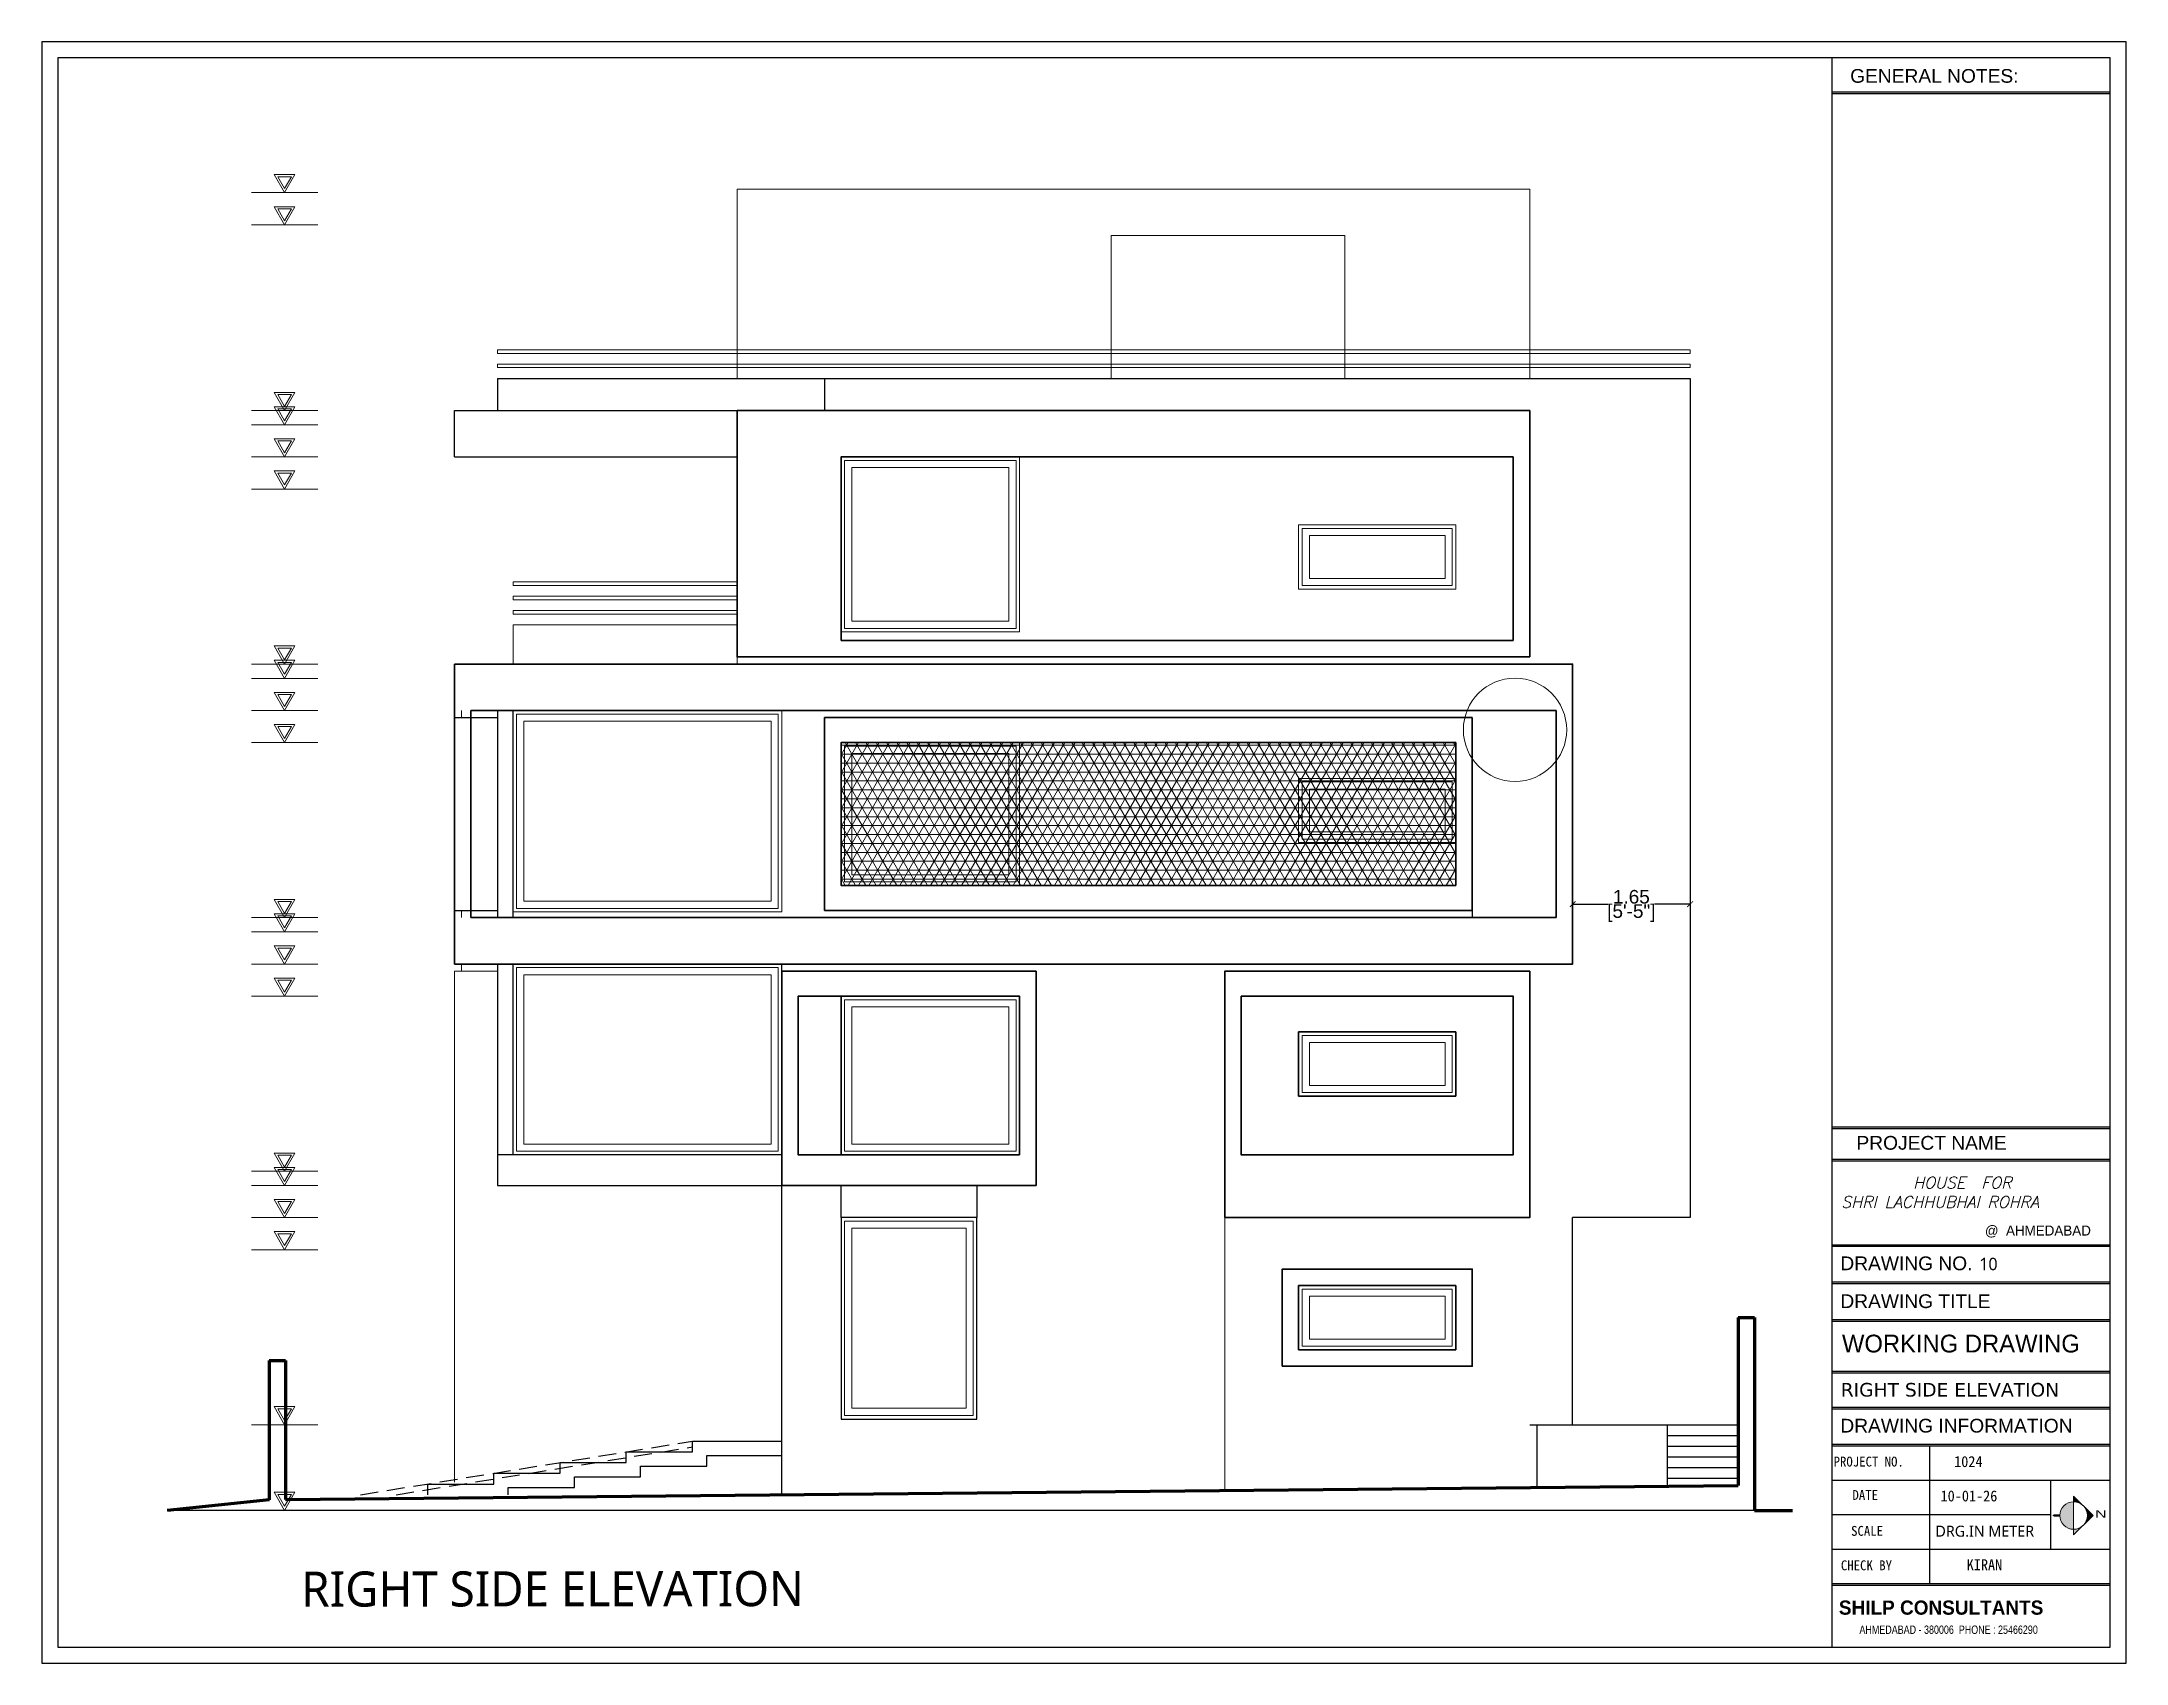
# Model space of a CAD drawing. Extents: x 2450 to 2649, y -7 to 131.
# Drawn here: x 2583.11 to 2612.29, y 6.19 to 28.9 of the extents above; entities that cross this region are included whole.
import ezdxf

# ---------------------------------------------------------------- set-up
doc = ezdxf.new("R2010")
doc.units = 0
doc.header["$MEASUREMENT"] = 0
doc.header["$PDMODE"] = 34
doc.linetypes.add('1', pattern=[0])
doc.linetypes.add('HIDDEN', pattern=[0.375, 0.25, -0.125])
doc.layers.add('A010_FLORES lila', color=181, linetype='Continuous')
for name, color, linetype, lineweight, true_color in [('DIM_1', 7, 'Continuous', 13, 0x000000), ('ELEVATION-3', 7, 'Continuous', 25, 0x3b6978), ('ELEVATION-5', 7, 'Continuous', 13, 0x755fbf), ('Hatch architecture', 7, 'Continuous', 15, 0xababab), ('RAILING', 7, 'Continuous', 5, 0x994d00), ('SHEET', 7, 'Continuous', 30, 0x121212)]:
    doc.layers.add(name, color=color, linetype=linetype, lineweight=lineweight, true_color=true_color)
for name, color, linetype, lineweight in [('ELE.GROUND LINE - 1', 7, 'Continuous', 70), ('ELEVATION-1', 7, 'Continuous', 35), ('ELEVATION-2', 6, 'Continuous', 30), ('ELEVATION-4', 93, 'Continuous', 18), ('GRROVE PATTERN', 7, 'Continuous', 18), ('M.S.JALI', 200, 'Continuous', 30), ('NORTH', 1, 'Continuous', 15), ('stair', 154, 'Continuous', 25), ('TEXT', 7, 'Continuous', 13), ('TEXT LVL.', 92, '1', 18), ('TEXT(ROOM)', 240, 'Continuous', 15), ('TEXT(TITAL)', 213, 'Continuous', 5), ('TITLE-2', 143, 'Continuous', 9), ('WINDOW-LINE', 25, 'Continuous', 9)]:
    doc.layers.add(name, color=color, linetype=linetype, lineweight=lineweight)
doc.styles.add('AR', font='arial.ttf')
doc.styles.add('ARIAL', font='arial.ttf')
doc.styles.add('COMPLEX', font='complex.shx')
doc.styles.add('ROMANS', font='romans.shx', dxfattribs={"width": 0.8})
doc.styles.get("Standard").update_dxf_attribs({"font": 'malgunsl.ttf'})
doc.styles.add('style2', font='arial.ttf')
doc.dimstyles.new('2310', dxfattribs={"dimtxt": 0.19, "dimasz": 0.08, "dimexe": 0.18, "dimexo": 0.0625, "dimgap": 0.005, "dimtad": 0, "dimzin": 0, "dimdsep": 46, "dimtxsty": 'AR', "dimblk": 'ARCHTICK', "dimcen": 0.09, "dimse1": 1, "dimse2": 1, "dimaunit": 1, "dimadec": 4, "dimazin": 0, "dimtfac": 1, "dimtofl": 0, "dimtmove": 0, "dimatfit": 3, "dimfxl": 0.18, "dimtolj": 1, "dimtzin": 0, "dimarcsym": 0})

msp = doc.modelspace()

# ---------------------------------------------------------------- texts
at = {"layer": 'TEXT', "style": 'ARIAL', "width": 1.534186}
msp.add_text('N ', height=0.1029, dxfattribs=at).set_placement((2611.851, 8.232))
at = {"layer": 'TEXT(ROOM)', "color": 5, "insert": (2593.776, 7.484), "char_height": 0.4914, "width": 7.52715, "attachment_point": 3, "rotation": 0.0594, "style": 'COMPLEX'}
msp.add_mtext('{\\fSegoe UI Light|b0|i0|c0|p34;RIGHT SIDE ELEVATION}', dxfattribs=at)
at = {"layer": 'TEXT(TITAL)', "color": 251, "true_color": 0x636466}
msp.add_text('DRG.IN METER', height=0.15369, dxfattribs=at).set_placement((2609.615, 7.965))
at = {"layer": 'TEXT(TITAL)', "ltscale": 5, "char_height": 0.19211, "attachment_point": 1}
for s, width, insert in [('{\\fArial|b0|i0|c0|p34;GENERAL NOTES:}', 4.08255, (2608.422, 28.513)), ('{\\fArial|b0|i0|c0|p34;PROJECT NAME}', 4.08255, (2608.51, 13.575)), ('{\\fArial|b0|i0|c0|p34;DRAWING NO.}', 4.08255, (2608.285, 11.888)), ('{\\fArial|b0|i0|c0|p34;DRAWING TITLE}', 4.08255, (2608.285, 11.358)), ('{\\fArial|b0|i0|c0|p34;DRAWING INFORMATION}', 6.23842, (2608.285, 9.615))]:
    msp.add_mtext_dynamic_manual_height_columns(s, width=width, gutter_width=0.953, heights=[0], dxfattribs=dict(at, insert=insert))
at = {"layer": 'TEXT(TITAL)', "color": 30, "ltscale": 5, "true_color": 0xf8991e, "attachment_point": 1}
for s, width, insert, char_height in [('10', 0.46566, (2610.228, 11.869), 0.1729), ('{\\fMicrosoft Himalaya|b0|i0|c0|p2;WORKING DRAWING }', 4.08255, (2608.307, 10.793), 0.24897)]:
    msp.add_mtext_dynamic_manual_height_columns(s, width=width, gutter_width=0.953, heights=[0], dxfattribs=dict(at, insert=insert, char_height=char_height))
at = {"layer": 'TEXT(TITAL)', "color": 215, "ltscale": 5, "true_color": 0xa953a0, "insert": (2608.289, 10.117), "char_height": 0.190186, "attachment_point": 1}
msp.add_mtext_dynamic_manual_height_columns('{\\fVerdana|b0|i0|c0|p34;\\C240;\\c2367469;RIGHT SIDE ELEV\\fArial|b0|i0|c0|p34;A\\fVerdana|b0|i0|c0|p34;TION}', width=4.08255, gutter_width=0.953, heights=[0], dxfattribs=at)
at = {"layer": 'TEXT(TITAL)', "color": 165, "ltscale": 5, "true_color": 0x5e67af, "char_height": 0.13832, "attachment_point": 1}
for s, width, insert in [('{\\fDotumChe|b0|i0|c0|p49;PROJECT NO.}', 1.86423, (2608.19, 9.085)), ('{\\fDotumChe|b0|i0|c0|p49;DATE}', 0.98774, (2608.454, 8.618)), ('{\\fDotumChe|b0|i0|c0|p49;SCALE}', 0.98774, (2608.435, 8.115)), ('{\\fDotumChe|b0|i0|c0|p49;CHECK BY}', 1.86423, (2608.292, 7.633))]:
    msp.add_mtext_dynamic_manual_height_columns(s, width=width, gutter_width=0.953, heights=[0], dxfattribs=dict(at, insert=insert))
at = {"layer": 'TEXT(TITAL)', "color": 251, "ltscale": 5, "true_color": 0x636466, "char_height": 0.15369, "attachment_point": 1}
for s, width, heights, insert in [('{\\fDotumChe|b0|i0|c0|p49;1024}', 1.86423, [0], (2609.877, 9.093)), ('{\\fDotumChe|b0|i0|c0|p49;10-01-26}', 1.9202, [0.102], (2609.687, 8.612)), ('{\\fDotumChe|b0|i0|c0|p49;KIRAN}', 1.86423, [0], (2610.053, 7.648))]:
    msp.add_mtext_dynamic_manual_height_columns(s, width=width, gutter_width=0.953, heights=heights, dxfattribs=dict(at, insert=insert))
at = {"layer": 'TEXT(TITAL)', "color": 146, "ltscale": 5, "true_color": 0x105689, "insert": (2608.264, 7.071), "char_height": 0.19855, "attachment_point": 1}
msp.add_mtext_dynamic_manual_height_columns('{\\fCopperplate Gothic Bold|b0|i0|c0|p34;SHILP CONSULTANTS}', width=7.6601, gutter_width=0.946, heights=[0], dxfattribs=at)
at = {"layer": 'TEXT(TITAL)', "ltscale": 5, "insert": (2608.552, 6.721), "char_height": 0.11693, "width": 5.39602, "attachment_point": 1, "style": 'ROMANS'}
msp.add_mtext('{\\fMV Boli|b0|i0|c0|p2;AHMEDABAD - 380006  PHONE : 25466290}', dxfattribs=at)
at = {"layer": 'TITLE-2', "color": 18, "ltscale": 5, "true_color": 0x000000, "attachment_point": 1, "style": 'style2'}
for s, insert, char_height, width in [('\\pi3.04989;{\\Fitalic|c0;  HOUSE  FOR \\P\\pi2.26537;SHRI LACHHUBHAI ROHRA}', (2606.031, 13.003), 0.16231, 8.148), ('\\pi2.68852;{\\fVijaya|b0|i0|c0|p34;@  AHMEDABAD}', (2607.62, 12.321), 0.14024, 7.03987)]:
    msp.add_mtext(s, dxfattribs=dict(at, insert=insert, char_height=char_height, width=width))

# ---------------------------------------------------------------- blocks, each defined once
blk = doc.blocks.new('E35')
at = {"layer": 'TEXT LVL.', "ltscale": 5}
blk.add_line((2469.692, 574.631), (2470.161, 574.631), dxfattribs=at)
for points in [[(2469.926, 574.631), (2470, 574.759), (2469.853, 574.759)], [(2469.926, 574.66), (2469.975, 574.744), (2469.878, 574.744)]]:
    blk.add_lwpolyline(points, close=True, dxfattribs=at)
blk = doc.blocks.new('_ArchTick')
at = {"color": 0, "linetype": 'ByBlock', "const_width": 0.15}
blk.add_lwpolyline([(-0.5, -0.5), (0.5, 0.5)], dxfattribs=at)
blk = doc.blocks.new('*D4522')
at = {"layer": 'DEFPOINTS', "color": 0, "transparency": 16777216}
for p in [(2606.182, 16.821), (2604.537, 15.982), (2606.182, 15.982)]:
    blk.add_point(p, dxfattribs=at)
at = {"layer": 'DIM_1', "color": 0, "lineweight": -2, "transparency": 16777216}
for p, q in [((2604.537, 16.821), (2605.034, 16.821)), ((2606.182, 16.821), (2605.685, 16.821))]:
    blk.add_line(p, q, dxfattribs=at)
at = {"layer": 'DIM_1', "color": 0, "lineweight": -2, "transparency": 16777216, "xscale": 0.08, "yscale": 0.08, "zscale": 0.08, "rotation": 180}
blk.add_blockref('_ArchTick', (2604.537, 16.821), dxfattribs=at)
at = {"layer": 'DIM_1', "color": 0, "lineweight": -2, "transparency": 16777216, "xscale": 0.08, "yscale": 0.08, "zscale": 0.08}
blk.add_blockref('_ArchTick', (2606.182, 16.821), dxfattribs=at)
at = {"layer": 'DIM_1', "color": 0, "transparency": 16777216, "char_height": 0.19, "attachment_point": 5, "style": 'AR'}
for s, insert in [('\\A1;1.65', (2605.359, 16.923)), ('\\A1;[5\'-5"]', (2605.359, 16.695))]:
    blk.add_mtext(s, dxfattribs=dict(at, insert=insert))

# ---------------------------------------------------------------- dimensions: what is measured, and where the dimension line sits
at = {"layer": 'DIM_1'}
dim = msp.add_linear_dim(base=(2606.18182, 16.82131), p1=(2604.53679, 15.98197), p2=(2606.18182, 15.98197), dimstyle='2310', override={"dimpost": '\\X'}, dxfattribs=at)
dim.commit()
dim.dimension.update_dxf_attribs({"geometry": '*D4522', "text_midpoint": (2605.35931, 16.82131)})

# ---------------------------------------------------------------- hatches: boundary and pattern name
at = {"layer": 'Hatch architecture'}
h = msp.add_hatch(dxfattribs=at)
h.set_pattern_fill('NET3', color=256)
h.set_pattern_definition([(0, (512.95548, 51.17033), (0, 0.125), []), (60, (512.95548, 51.17033), (-0.1082531755, 0.0625), []), (120, (512.95548, 51.17033), (-0.1082531755, -0.0625), [])])
h.paths.add_polyline_path([(2594.297, 17.082), (2602.902, 17.082), (2602.902, 19.082), (2594.297, 19.082)])
at = {"layer": 'NORTH'}
h = msp.add_hatch(color=256, dxfattribs=at)
h.paths.add_polyline_path([(2611.549, 8.454, 1), (2611.549, 8.069)])
h.paths.add_polyline_path([(2611.685, 8.125), (2611.821, 8.261), (2611.685, 8.398, -0.414214)])
h.paths.add_polyline_path([(2611.685, 8.125, -0.198912), (2611.549, 8.069), (2611.549, 7.989)])
h.paths.add_polyline_path([(2611.685, 8.398), (2611.549, 8.534), (2611.549, 8.454, -0.198912)])
for points in [[(2611.685, 8.398), (2611.549, 8.534), (2611.549, 8.454, -0.198912)], [(2611.742, 8.261, -0.198912), (2611.685, 8.125), (2611.821, 8.261), (2611.685, 8.398, -0.198912)]]:
    msp.add_hatch(color=256, dxfattribs=at).paths.add_polyline_path(points)

# ---------------------------------------------------------------- linework, layer by layer
at = {"layer": 'A010_FLORES lila', "color": 251, "true_color": 0x636466}
msp.add_line((2607.085, 8.332), (2584.863, 8.332), dxfattribs=at)
at = {"layer": 'DIM_1'}
msp.add_circle((2603.731, 19.262), 0.723, dxfattribs=at)
at = {"layer": 'ELE.GROUND LINE - 1', "ltscale": 2}
for p, q in [((2606.855, 11.032), (2606.855, 8.682)), ((2606.855, 11.032), (2607.085, 11.032)), ((2607.085, 11.032), (2607.085, 8.332)), ((2586.291, 10.432), (2586.291, 8.482)), ((2586.291, 10.432), (2586.521, 10.432)), ((2586.521, 10.432), (2586.521, 8.484)), ((2586.291, 8.482), (2584.863, 8.332)), ((2586.521, 8.484), (2606.855, 8.682)), ((2607.085, 8.332), (2607.613, 8.332))]:
    msp.add_line(p, q, dxfattribs=at)
at = {"layer": 'ELEVATION-1'}
for p, q in [((2603.937, 20.282), (2603.937, 23.732)), ((2603.707, 20.512), (2603.707, 23.082)), ((2594.297, 20.512), (2603.707, 20.512)), ((2588.887, 16.632), (2588.887, 20.182)), ((2594.297, 20.282), (2603.937, 20.282)), ((2604.537, 16.632), (2604.537, 20.182)), ((2589.117, 16.632), (2589.117, 19.532)), ((2594.067, 19.432), (2603.132, 19.432)), ((2604.307, 16.632), (2604.307, 19.532)), ((2597.027, 15.882), (2593.467, 15.882)), ((2593.467, 15.882), (2593.467, 12.882)), ((2597.027, 12.882), (2597.027, 15.882)), ((2594.297, 13.312), (2594.297, 15.532)), ((2594.297, 15.532), (2596.797, 15.532)), ((2600.702, 14.132), (2602.902, 14.132)), ((2594.297, 13.312), (2596.797, 13.312)), ((2593.467, 12.882), (2597.027, 12.882)), ((2600.702, 11.482), (2602.902, 11.482))]:
    msp.add_line(p, q, dxfattribs=at)
for points in [[(2603.937, 23.732), (2592.842, 23.732), (2592.842, 20.282), (2594.297, 20.282)], [(2594.297, 20.512), (2594.297, 23.082), (2603.707, 23.082)], [(2588.887, 19.532), (2588.887, 20.182)], [(2588.887, 20.182), (2604.537, 20.182)], [(2604.537, 20.182), (2604.537, 20.182), (2604.537, 19.532)], [(2603.326, 19.532), (2589.117, 19.532)], [(2603.132, 19.432), (2603.132, 16.732), (2594.067, 16.732), (2594.067, 19.432)], [(2604.307, 19.532), (2603.326, 19.532)], [(2593.467, 15.982), (2588.887, 15.982), (2588.887, 16.632)], [(2589.117, 16.632), (2604.307, 16.632)], [(2604.537, 16.632), (2604.537, 16.632), (2604.537, 15.982), (2593.467, 15.982)], [(2596.797, 13.312), (2593.697, 13.312), (2593.697, 15.532), (2596.797, 15.532), (2596.797, 13.312)], [(2602.902, 14.132), (2602.902, 15.032), (2600.702, 15.032), (2600.702, 14.132)], [(2600.702, 11.482), (2600.702, 10.582), (2602.902, 10.582), (2602.902, 11.482)]]:
    msp.add_lwpolyline(points, dxfattribs=at)
for points in [[(2602.902, 19.082), (2602.902, 17.082), (2594.297, 17.082), (2594.297, 19.082)], [(2599.667, 12.432), (2603.937, 12.432), (2603.937, 15.882), (2599.667, 15.882)], [(2599.897, 15.532), (2603.707, 15.532), (2603.707, 13.312), (2599.897, 13.312)], [(2600.472, 10.352), (2603.132, 10.352), (2603.132, 11.712), (2600.472, 11.712)]]:
    msp.add_lwpolyline(points, close=True, dxfattribs=at)
at = {"layer": 'ELEVATION-2'}
for p, q in [((2594.067, 24.182), (2601.292, 24.182)), ((2594.067, 24.182), (2606.182, 24.182)), ((2594.067, 24.182), (2594.067, 23.732)), ((2606.182, 24.182), (2606.182, 12.432)), ((2588.887, 23.082), (2588.887, 23.732)), ((2588.887, 23.732), (2592.842, 23.732)), ((2589.487, 23.732), (2592.842, 23.732)), ((2588.887, 23.082), (2592.842, 23.082)), ((2603.132, 16.732), (2603.132, 16.632)), ((2593.467, 13.312), (2593.467, 15.982)), ((2593.467, 13.312), (2589.487, 13.312)), ((2589.487, 13.312), (2589.487, 12.882)), ((2589.487, 12.882), (2593.467, 12.882)), ((2593.467, 8.552), (2593.467, 12.882)), ((2604.537, 9.532), (2604.537, 12.432)), ((2606.182, 12.432), (2604.537, 12.432)), ((2603.937, 9.532), (2606.855, 9.532)), ((2604.037, 9.532), (2604.037, 8.654)), ((2605.859, 9.532), (2605.859, 8.672))]:
    msp.add_line(p, q, dxfattribs=at)
for points in [[(2596.197, 12.432), (2594.297, 12.432), (2594.297, 12.882), (2596.197, 12.882)], [(2594.297, 9.612), (2596.197, 9.612), (2596.197, 12.432), (2594.297, 12.432)]]:
    msp.add_lwpolyline(points, close=True, dxfattribs=at)
at = {"layer": 'ELEVATION-3'}
for p, q in [((2589.487, 24.182), (2592.842, 24.182)), ((2589.487, 24.182), (2589.487, 23.732)), ((2589.487, 24.182), (2594.067, 24.182)), ((2588.887, 19.432), (2589.487, 19.432)), ((2588.887, 19.432), (2588.887, 16.732)), ((2589.487, 19.532), (2589.487, 16.632)), ((2588.887, 16.732), (2589.487, 16.732)), ((2589.487, 15.982), (2589.487, 13.312))]:
    msp.add_line(p, q, dxfattribs=at)
for points in [[(2589.706, 16.632), (2589.706, 19.532)], [(2593.467, 13.312), (2589.706, 13.312), (2589.706, 15.982)]]:
    msp.add_lwpolyline(points, dxfattribs=at)
at = {"layer": 'ELEVATION-4'}
for p, q in [((2588.987, 19.532), (2588.987, 19.432)), ((2588.987, 16.732), (2588.987, 16.632)), ((2588.887, 15.882), (2588.887, 8.73)), ((2588.887, 15.882), (2589.487, 15.882)), ((2588.987, 15.982), (2588.987, 15.882))]:
    msp.add_line(p, q, dxfattribs=at)
at = {"layer": 'ELEVATION-5'}
msp.add_lwpolyline([(2592.842, 20.732), (2589.707, 20.732), (2589.707, 20.182), (2592.842, 20.182)], close=True, dxfattribs=at)
at = {"layer": 'GRROVE PATTERN', "color": 31, "true_color": 0xfecc66}
msp.add_line((2599.667, 12.432), (2599.667, 8.612), dxfattribs=at)
at = {"layer": 'M.S.JALI', "lineweight": 20}
for p, q in [((2592.842, 26.832), (2592.842, 24.182)), ((2592.842, 26.832), (2596.427, 26.832)), ((2596.427, 26.832), (2603.937, 26.832)), ((2603.937, 26.832), (2603.937, 24.182)), ((2598.077, 26.182), (2601.347, 26.182)), ((2598.077, 26.182), (2598.077, 24.182)), ((2601.347, 26.182), (2601.347, 24.182))]:
    msp.add_line(p, q, dxfattribs=at)
at = {"layer": 'NORTH'}
for p, q in [((2611.549, 8.534), (2611.549, 7.989)), ((2611.549, 8.534), (2611.821, 8.261)), ((2611.357, 8.261), (2611.258, 8.263)), ((2611.357, 8.271), (2611.271, 8.273)), ((2611.357, 8.252), (2611.271, 8.253)), ((2611.549, 7.989), (2611.821, 8.261))]:
    msp.add_line(p, q, dxfattribs=at)
msp.add_circle((2611.549, 8.261), 0.193, dxfattribs=at)
at = {"layer": 'RAILING'}
for points in [[(2603.937, 24.532), (2589.487, 24.532), (2589.487, 24.582), (2603.937, 24.582)], [(2606.182, 24.532), (2603.937, 24.532), (2603.937, 24.582), (2606.182, 24.582)], [(2603.937, 24.332), (2589.487, 24.332), (2589.487, 24.382), (2603.937, 24.382)], [(2606.182, 24.332), (2603.937, 24.332), (2603.937, 24.382), (2606.182, 24.382)], [(2592.842, 21.282), (2589.707, 21.282), (2589.707, 21.332), (2592.842, 21.332)], [(2592.842, 21.082), (2589.707, 21.082), (2589.707, 21.132), (2592.842, 21.132)], [(2592.842, 20.932), (2589.707, 20.932), (2589.707, 20.882), (2592.842, 20.882)]]:
    msp.add_lwpolyline(points, close=True, dxfattribs=at)
at = {"layer": 'SHEET', "ltscale": 5}
msp.add_line((2608.164, 28.669), (2608.164, 6.419), dxfattribs=at)
at = {"layer": 'SHEET', "color": 152, "ltscale": 5, "true_color": 0x2776bb}
for p, q in [((2608.164, 28.196), (2612.06, 28.196)), ((2608.164, 28.17), (2612.06, 28.17)), ((2608.164, 13.702), (2612.06, 13.702)), ((2608.164, 13.678), (2612.06, 13.678)), ((2608.164, 13.252), (2612.06, 13.252)), ((2608.164, 13.229), (2612.06, 13.229)), ((2608.164, 12.053), (2612.06, 12.053)), ((2608.164, 12.03), (2612.06, 12.03)), ((2608.164, 11.534), (2612.06, 11.534)), ((2608.164, 11.51), (2612.06, 11.51)), ((2608.164, 11.004), (2612.06, 11.004)), ((2608.164, 10.981), (2612.06, 10.981)), ((2608.164, 10.282), (2612.06, 10.282)), ((2608.164, 10.259), (2612.06, 10.259)), ((2608.164, 9.78), (2612.06, 9.78)), ((2608.164, 9.757), (2612.06, 9.757)), ((2608.164, 9.261), (2612.06, 9.261)), ((2608.164, 9.237), (2612.06, 9.237)), ((2609.534, 9.237), (2609.534, 7.31)), ((2608.164, 8.756), (2612.06, 8.756)), ((2611.226, 8.756), (2611.226, 7.792)), ((2608.164, 8.274), (2611.226, 8.274)), ((2608.164, 7.792), (2612.06, 7.792)), ((2608.164, 7.31), (2612.06, 7.31)), ((2608.164, 7.287), (2612.06, 7.287))]:
    msp.add_line(p, q, dxfattribs=at)
at = {"layer": 'SHEET', "ltscale": 5}
for points in [[(2583.109, 28.896), (2583.109, 6.192), (2612.287, 6.192), (2612.287, 28.896)], [(2583.336, 28.669), (2583.336, 6.419), (2612.06, 6.419), (2612.06, 28.669)]]:
    msp.add_lwpolyline(points, close=True, dxfattribs=at)
at = {"layer": 'stair'}
for p, q in [((2605.859, 9.382), (2606.855, 9.382)), ((2605.859, 9.232), (2606.855, 9.232)), ((2605.859, 9.082), (2606.855, 9.082)), ((2605.859, 8.932), (2606.855, 8.932)), ((2605.859, 8.782), (2606.855, 8.782))]:
    msp.add_line(p, q, dxfattribs=at)
at = {"layer": 'stair', "linetype": 'HIDDEN'}
for p, q in [((2587.571, 8.552), (2592.217, 9.302)), ((2588.071, 8.552), (2592.217, 9.221))]:
    msp.add_line(p, q, dxfattribs=at)
at = {"layer": 'stair', "lineweight": 30}
msp.add_lwpolyline([(2588.513, 8.552), (2588.513, 8.702), (2589.439, 8.702), (2589.439, 8.852), (2590.365, 8.852), (2590.365, 9.002), (2591.291, 9.002), (2591.291, 9.152), (2592.217, 9.152), (2592.217, 9.302), (2593.467, 9.302)], dxfattribs=at)
at = {"layer": 'stair', "color": 251, "lineweight": 30, "true_color": 0x636466}
msp.add_lwpolyline([(2589.639, 8.552), (2589.639, 8.652), (2590.565, 8.652), (2590.565, 8.802), (2591.491, 8.802), (2591.491, 8.952), (2592.417, 8.952), (2592.417, 9.102), (2593.467, 9.102)], dxfattribs=at)
at = {"layer": 'WINDOW-LINE', "lineweight": 9}
for points in [[(2594.297, 20.632), (2596.797, 20.632), (2596.797, 23.082), (2594.297, 23.082)], [(2594.347, 20.682), (2596.747, 20.682), (2596.747, 23.032), (2594.347, 23.032)], [(2594.447, 20.782), (2596.647, 20.782), (2596.647, 22.932), (2594.447, 22.932)], [(2600.702, 21.232), (2602.902, 21.232), (2602.902, 22.132), (2600.702, 22.132)], [(2600.752, 21.282), (2602.852, 21.282), (2602.852, 22.082), (2600.752, 22.082)], [(2600.852, 21.382), (2602.752, 21.382), (2602.752, 21.982), (2600.852, 21.982)], [(2594.297, 17.082), (2596.797, 17.082), (2596.797, 19.082), (2594.297, 19.082)], [(2594.347, 17.132), (2596.747, 17.132), (2596.747, 19.032), (2594.347, 19.032)], [(2594.447, 17.232), (2596.647, 17.232), (2596.647, 18.932), (2594.447, 18.932)], [(2600.702, 17.682), (2602.902, 17.682), (2602.902, 18.582), (2600.702, 18.582)], [(2600.752, 17.732), (2602.852, 17.732), (2602.852, 18.532), (2600.752, 18.532)], [(2600.852, 17.832), (2602.752, 17.832), (2602.752, 18.432), (2600.852, 18.432)], [(2594.297, 13.312), (2596.797, 13.312), (2596.797, 15.532), (2594.297, 15.532)], [(2594.347, 13.362), (2596.747, 13.362), (2596.747, 15.482), (2594.347, 15.482)], [(2594.447, 13.462), (2596.647, 13.462), (2596.647, 15.382), (2594.447, 15.382)], [(2600.702, 14.132), (2602.902, 14.132), (2602.902, 15.032), (2600.702, 15.032)], [(2600.752, 14.182), (2602.852, 14.182), (2602.852, 14.982), (2600.752, 14.982)], [(2600.852, 14.282), (2602.752, 14.282), (2602.752, 14.882), (2600.852, 14.882)], [(2594.347, 9.662), (2596.147, 9.662), (2596.147, 12.382), (2594.347, 12.382)], [(2594.447, 9.762), (2596.047, 9.762), (2596.047, 12.282), (2594.447, 12.282)], [(2600.702, 10.582), (2602.902, 10.582), (2602.902, 11.482), (2600.702, 11.482)], [(2600.752, 10.632), (2602.852, 10.632), (2602.852, 11.432), (2600.752, 11.432)], [(2600.852, 10.732), (2602.752, 10.732), (2602.752, 11.332), (2600.852, 11.332)]]:
    msp.add_lwpolyline(points, close=True, dxfattribs=at)
at = {"layer": 'WINDOW-LINE'}
for points in [[(2593.467, 16.712), (2589.707, 16.712), (2589.707, 19.532), (2593.467, 19.532)], [(2593.417, 16.762), (2589.757, 16.762), (2589.757, 19.482), (2593.417, 19.482)], [(2593.317, 16.862), (2589.857, 16.862), (2589.857, 19.382), (2593.317, 19.382)], [(2593.467, 13.312), (2589.707, 13.312), (2589.707, 15.982), (2593.467, 15.982)], [(2593.417, 13.362), (2589.757, 13.362), (2589.757, 15.932), (2593.417, 15.932)], [(2593.317, 13.462), (2589.857, 13.462), (2589.857, 15.832), (2593.317, 15.832)]]:
    msp.add_lwpolyline(points, close=True, dxfattribs=at)

# ---------------------------------------------------------------- block references
at = {"layer": 'TEXT LVL.', "xscale": 1.97923414518377, "yscale": 1.97923414518377, "zscale": 1.97923414518377}
for p in [(-2302.055, -1110.547), (-2302.055, -1110.997), (-2302.055, -1113.597), (-2302.055, -1113.797), (-2302.055, -1114.247), (-2302.055, -1114.697), (-2302.055, -1117.147), (-2302.055, -1117.347), (-2302.055, -1117.797), (-2302.055, -1118.247), (-2302.055, -1120.697), (-2302.055, -1120.897), (-2302.055, -1121.347), (-2302.055, -1121.797), (-2302.055, -1124.247), (-2302.055, -1124.447), (-2302.055, -1124.897), (-2302.055, -1125.347), (-2302.055, -1127.797), (-2302.055, -1128.997)]:
    msp.add_blockref('E35', p, dxfattribs=at)

msp.set_redraw_order([(e.dxf.handle, doc.entitydb.next_handle()) for e in msp.query("TEXT MTEXT ATTDEF DIMENSION ARC_DIMENSION")])  # texts and dimensions are drawn at this point

doc.saveas('drawing.dxf')
